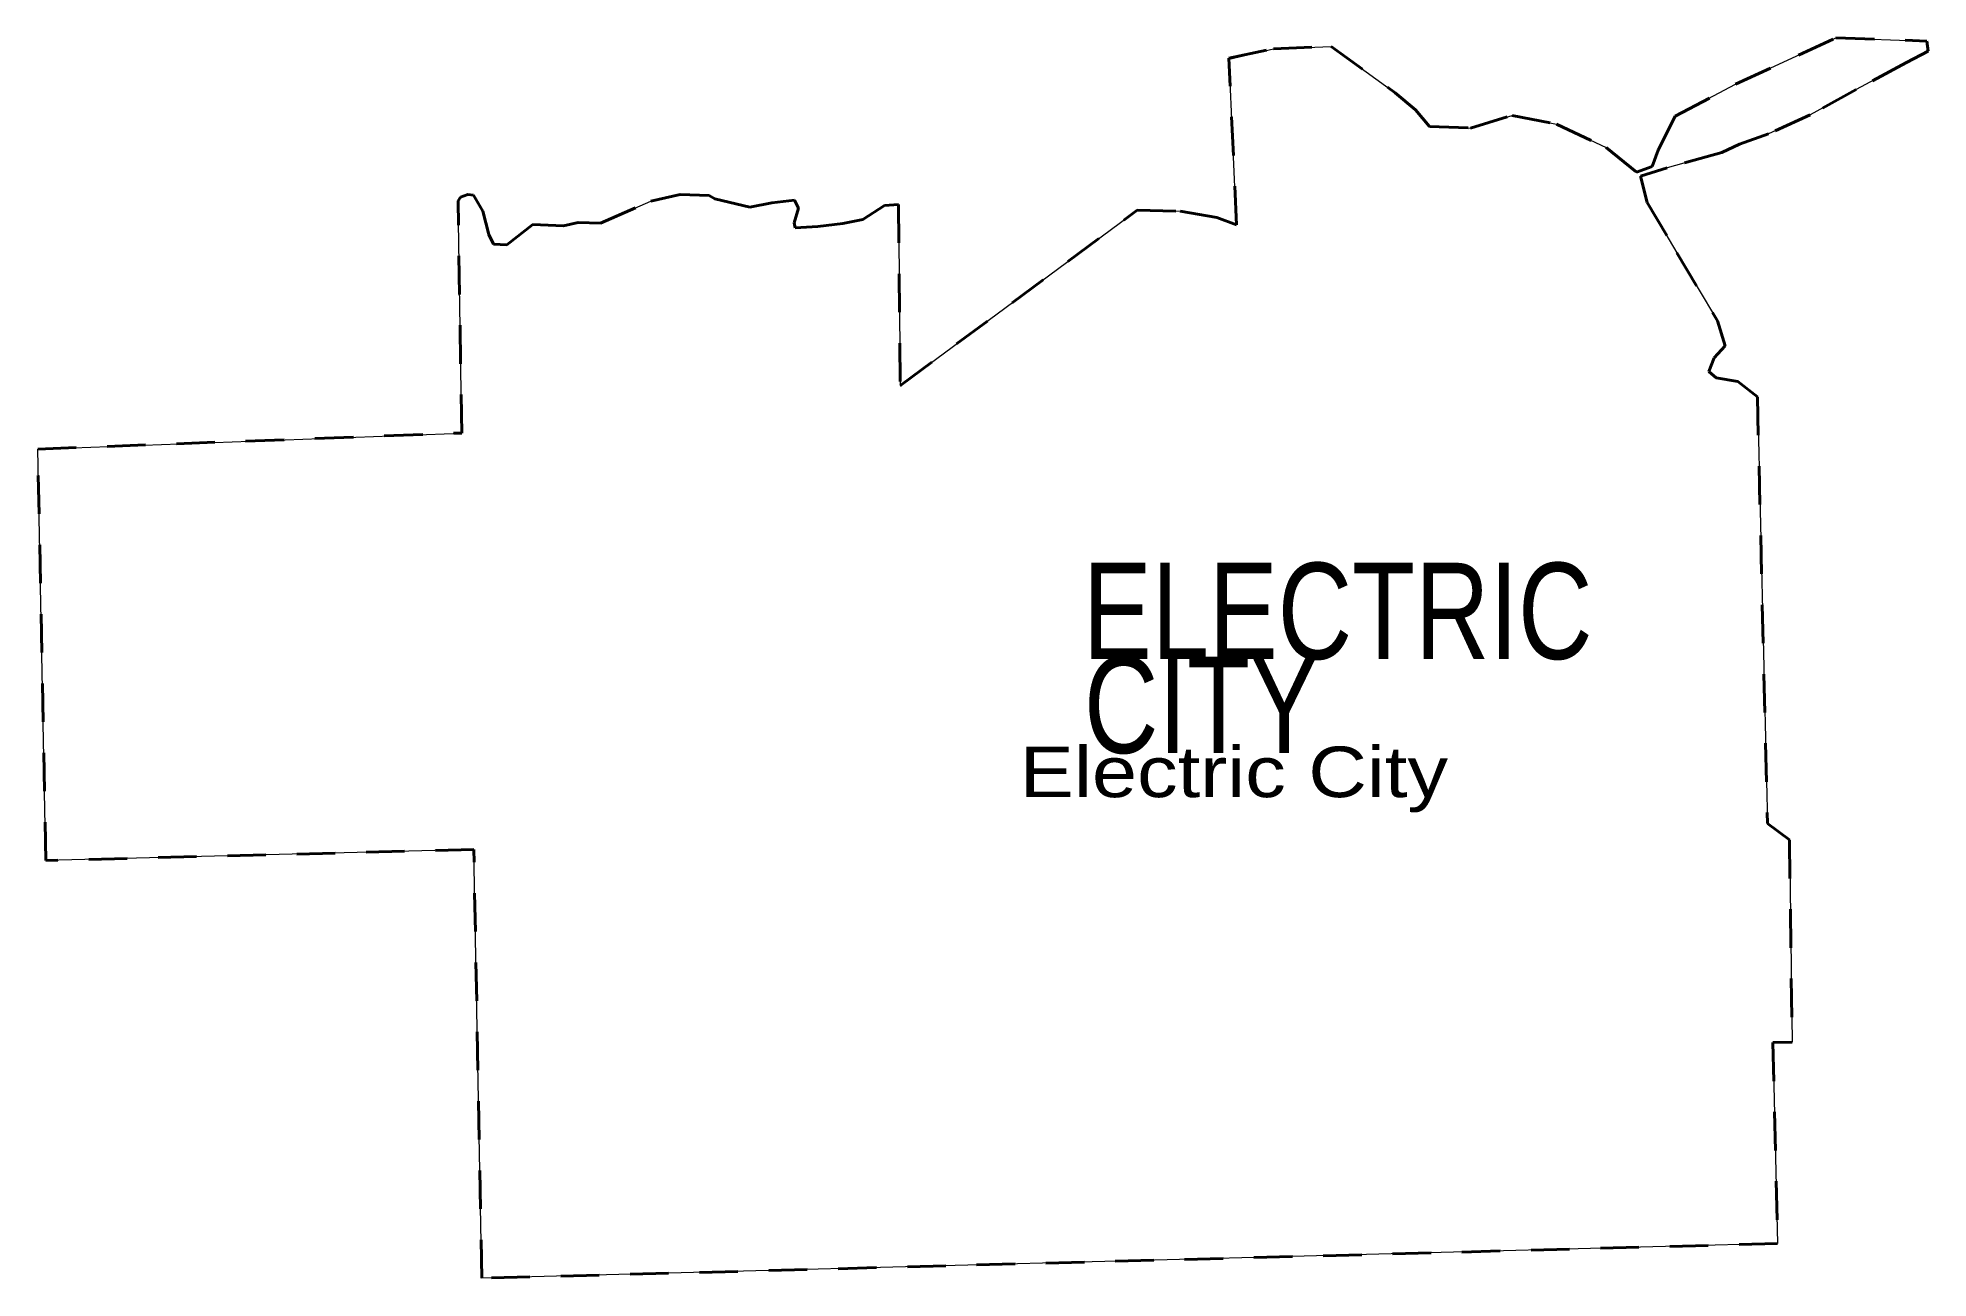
# Model space of a CAD drawing. Header units: feet. Extents: x -903180 to 1023491, y -707744 to 564635.
# Drawn here: x 481811 to 487700, y 161395 to 165260 of the extents above; entities that cross this region are included whole.
import ezdxf

# ---------------------------------------------------------------- set-up
doc = ezdxf.new("R2010")
doc.units = ezdxf.units.FT
doc.header["$LTSCALE"] = 80
doc.linetypes.add('SHORT_DASHED', pattern=[2.7, 1.5, -1.2])
doc.layers.add('13', color=7, linetype='SHORT_DASHED', lineweight=40)
doc.layers.add('58', color=7, linetype='Continuous', lineweight=13)
doc.layers.add('14', color=7, linetype='Continuous')
doc.layers.add('36', color=7, linetype='Continuous')

msp = doc.modelspace()

# ---------------------------------------------------------------- texts
at = {"layer": '14', "width": 0.8}
for s, p in [('ELECTRIC', (485067.22, 163324.38)), ('CITY', (485070.19, 163031.47))]:
    msp.add_text(s, height=300, dxfattribs=at).set_placement(p)
at = {"layer": '36', "width": 1.2}
msp.add_text('Electric City', height=157.5, dxfattribs=at).set_placement((484870.3, 162894.15))

# ---------------------------------------------------------------- linework, layer by layer
at = {"layer": '13'}
msp.add_line((486917.41, 164589.84), (487043.37, 164378.29), dxfattribs=at)
for points in [[(487216, 162129.46), (487230.94, 161503.32), (483194.27, 161395.49), (483169.41, 162731.36), (481836.29, 162696.7), (481810.99, 163978.79), (483131.85, 164028.66), (483120.06, 164752), (483128.23, 164763.05), (483150.71, 164771.7), (483168.11, 164769.17), (483197.75, 164719.51), (483215.86, 164647.46), (483230.84, 164616.59), (483272.33, 164614.5), (483353.48, 164678.69), (483448.61, 164673.76), (483494.8, 164684.85), (483563.59, 164682.36), (483720.41, 164751.25), (483811.84, 164771.4), (483902.88, 164768.39), (483920.35, 164757.71), (484029.18, 164731.95), (484097.54, 164745.55), (484168.05, 164754.16), (484180.85, 164729.28), (484166.92, 164683.69), (484170.38, 164667.66), (484241, 164672.25), (484318.59, 164681.02), (484380.91, 164693.48), (484448.46, 164737.24), (484491.89, 164740.73), (484497.94, 164176.92), (484499.33, 164177.61), (485236.25, 164722.73), (485369.64, 164719.47), (485483.56, 164700.24), (485545.61, 164677.59), (485521.64, 165196.01), (485660.4, 165225.56), (485840.69, 165232.55), (486039.7, 165088.01), (486103.47, 165035.06), (486147.03, 164983.65), (486274.17, 164978.61), (486404.29, 165018.02), (486542.03, 164991.04), (486697, 164918.07), (486791.57, 164841.65), (486840.13, 164859.38), (486858.49, 164909.81), (486912.41, 165015.99), (487099.56, 165115.26), (487412.65, 165259.89), (487696.18, 165249.66), (487700.18, 165218.67), (487632.54, 165183.23), (487476.2, 165098.8), (487332.32, 165019.92), (487202.26, 164960.41), (487112.33, 164928.57), (487056.99, 164902.28), (486886.82, 164855.22), (486803.79, 164828.93), (486824.55, 164747.27), (486917.41, 164589.84)], [(487043.37, 164378.29), (487067.71, 164300.33), (487033.36, 164262.34), (487017.29, 164220.72), (487040.08, 164200.09), (487107.07, 164189.51), (487167.99, 164141.55), (487199.72, 162811.74), (487267.82, 162761.06), (487276.26, 162130.86), (487216, 162129.46)]]:
    msp.add_lwpolyline(points, dxfattribs=at)
at = {"layer": '58'}
for points in [[(487216, 162129.46), (487230.94, 161503.32), (483194.27, 161395.49), (483169.41, 162731.36), (481836.29, 162696.7), (481810.99, 163978.79), (483131.85, 164028.66), (483120.06, 164752), (483128.23, 164763.05), (483150.71, 164771.7), (483168.11, 164769.17), (483197.75, 164719.51), (483215.86, 164647.46), (483230.84, 164616.59), (483272.33, 164614.5), (483353.48, 164678.69), (483448.61, 164673.76), (483494.8, 164684.85), (483563.59, 164682.36), (483720.41, 164751.25), (483811.84, 164771.4), (483902.88, 164768.39), (483920.35, 164757.71), (484029.18, 164731.95), (484097.54, 164745.55), (484168.05, 164754.16), (484180.85, 164729.28), (484166.92, 164683.69), (484170.38, 164667.66), (484241, 164672.25), (484318.59, 164681.02), (484380.91, 164693.48), (484448.46, 164737.24), (484491.89, 164740.73), (484497.94, 164176.92), (484499.33, 164177.61), (485236.25, 164722.73), (485369.64, 164719.47), (485483.56, 164700.24), (485545.18, 164678.54), (485522.93, 165193.03), (485660.4, 165225.56), (485840.69, 165232.55), (486039.7, 165088.01), (486103.47, 165035.06), (486147.03, 164983.65), (486274.17, 164978.61), (486404.29, 165018.02), (486542.03, 164991.04), (486697, 164918.07), (486791.57, 164841.65), (486840.13, 164859.38), (486858.49, 164909.81), (486912.41, 165015.99), (487099.56, 165115.26), (487412.65, 165259.89), (487696.18, 165249.66), (487700.18, 165218.67), (487632.54, 165183.23), (487476.2, 165098.8), (487332.32, 165019.92), (487202.26, 164960.41), (487112.33, 164928.57), (487056.99, 164902.28), (486886.82, 164855.22), (486803.79, 164828.93), (486824.55, 164747.27), (486917.41, 164589.84), (487043.37, 164378.29), (487067.71, 164300.33), (487033.36, 164262.34), (487017.29, 164220.72), (487040.08, 164200.09), (487107.07, 164189.51)], [(487107.07, 164189.51), (487167.99, 164141.55), (487199.72, 162811.74), (487267.82, 162761.06), (487276.26, 162130.86), (487216, 162129.46)]]:
    msp.add_lwpolyline(points, dxfattribs=at)

msp.set_redraw_order([(e.dxf.handle, doc.entitydb.next_handle()) for e in msp.query("TEXT MTEXT ATTDEF DIMENSION ARC_DIMENSION")])  # texts and dimensions are drawn at this point

doc.saveas('drawing.dxf')
